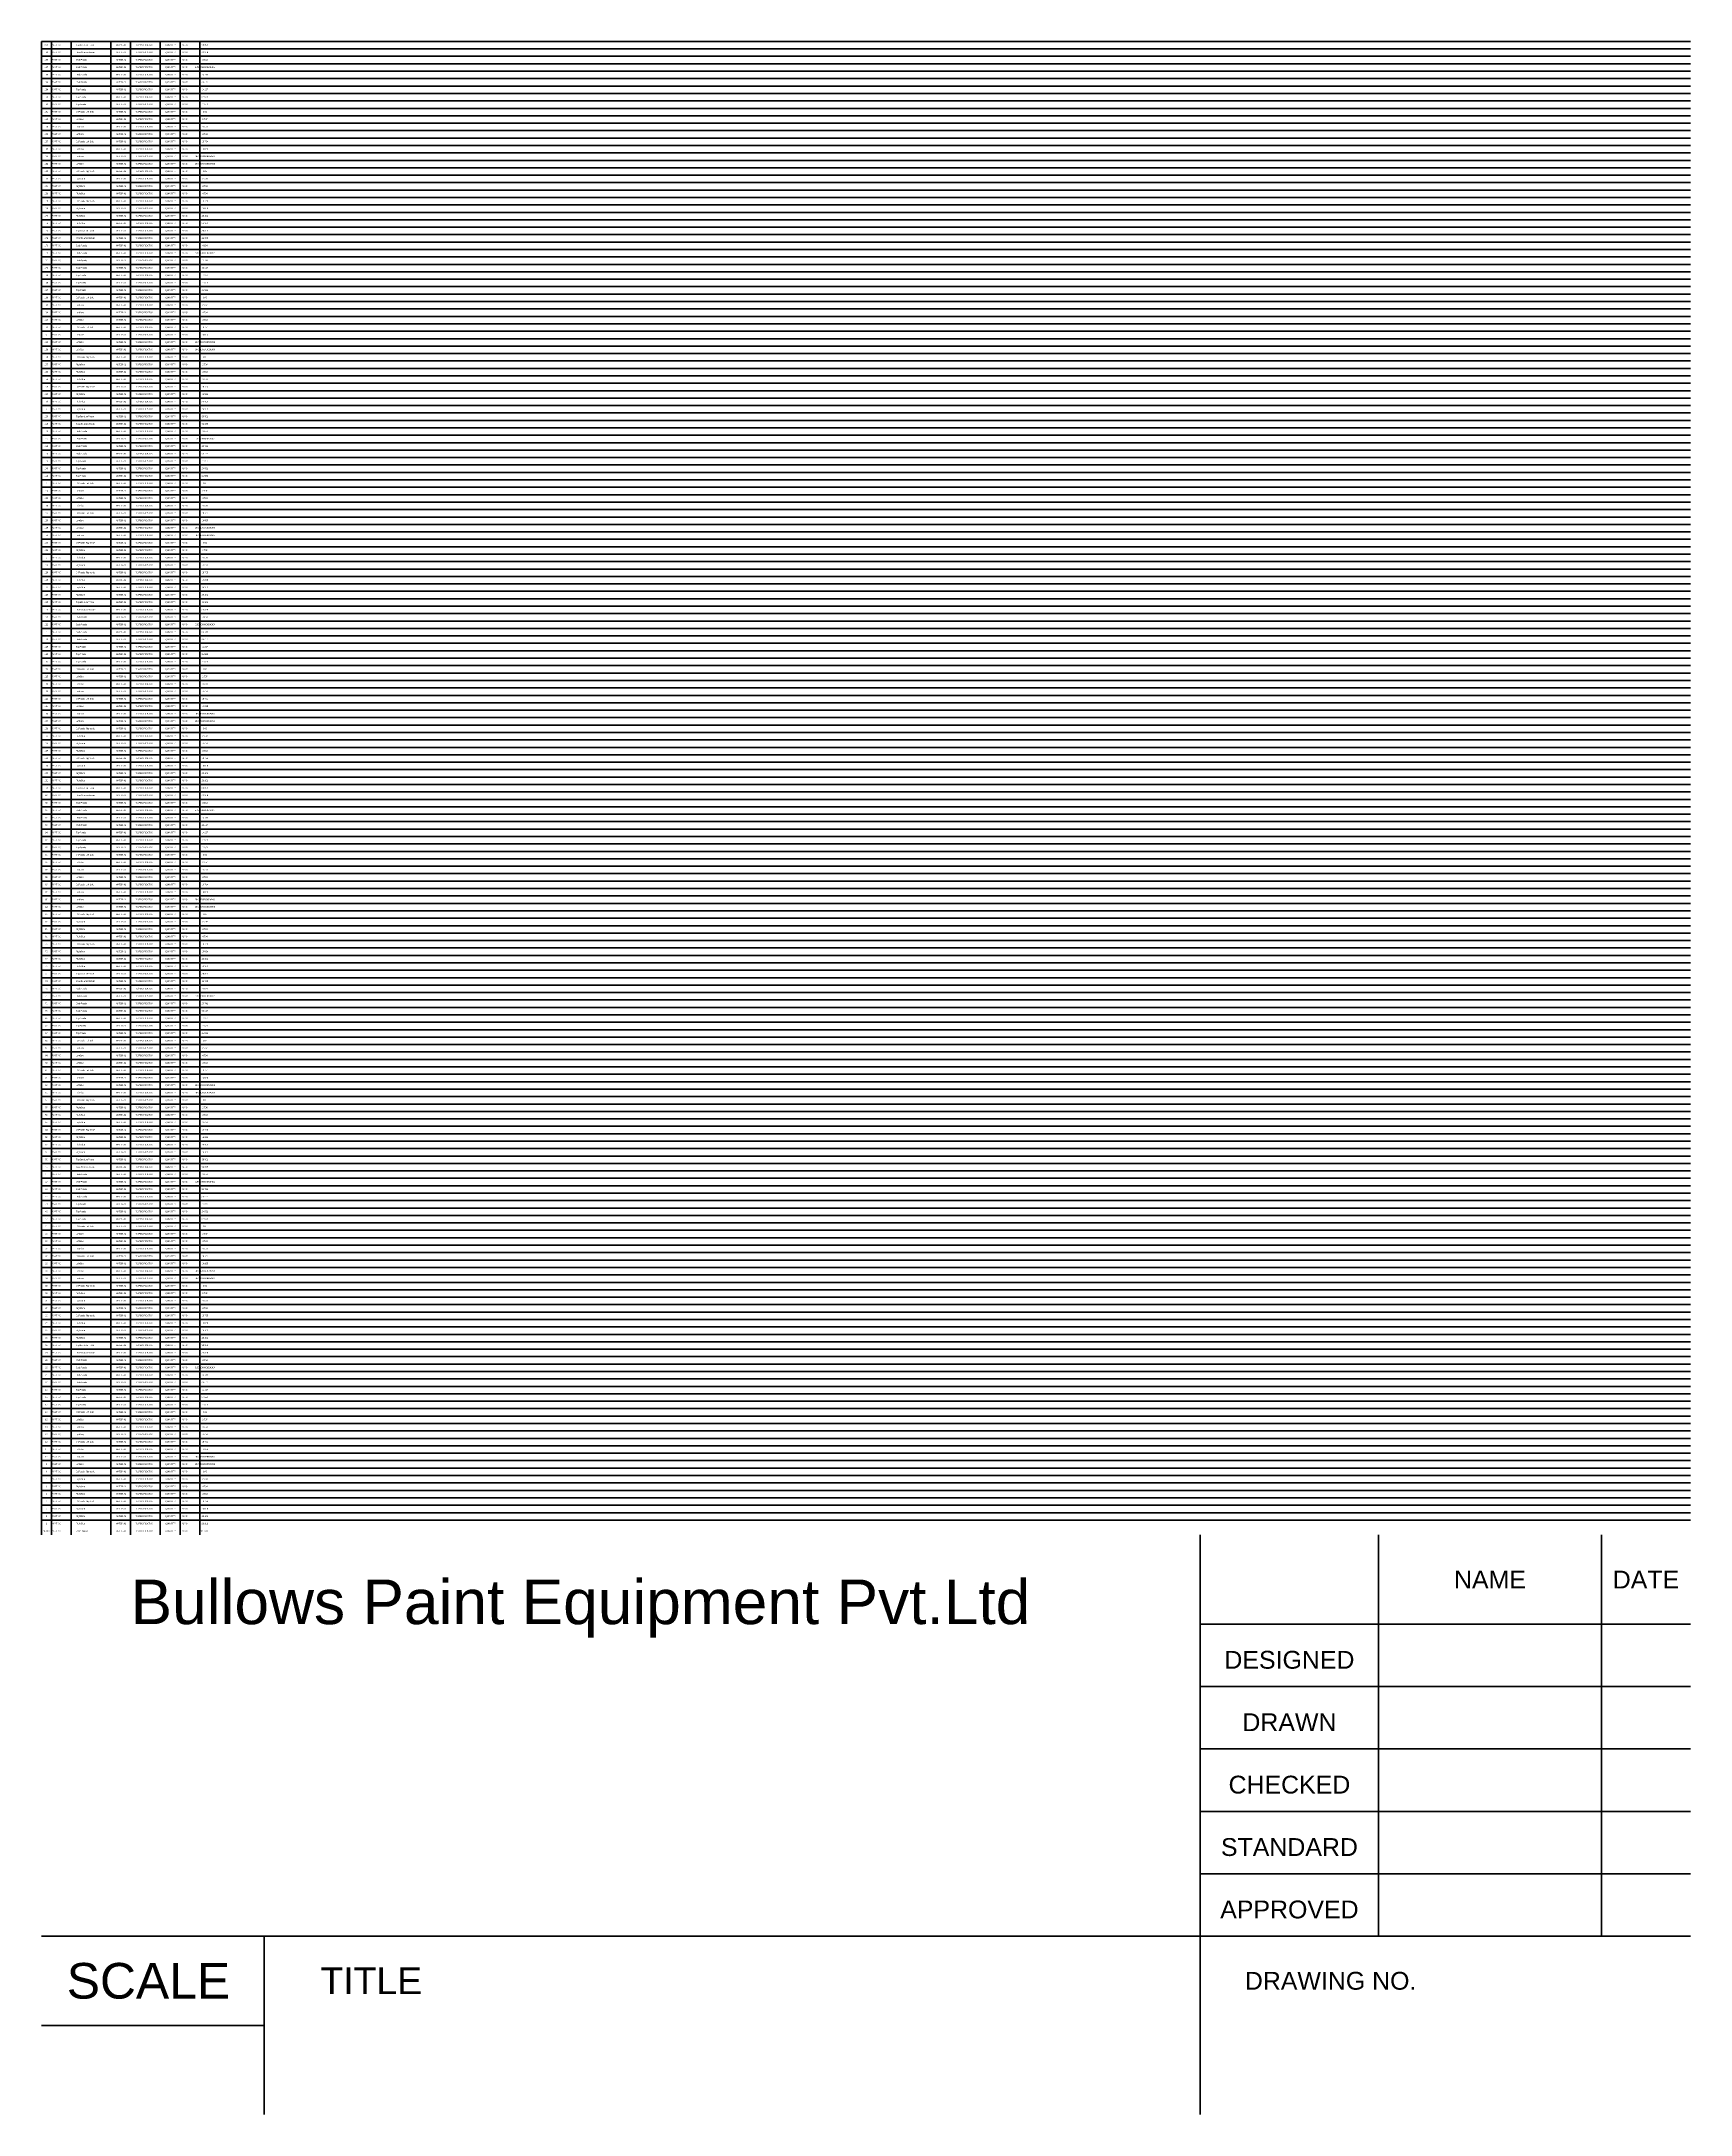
# Model space of a CAD drawing. Header units: millimetres. Extents: x 906 to 10971, y 270 to 8664.
# Drawn here: x 7641 to 10971, y 270 to 4455 of the extents above; entities that cross this region are included whole.
import ezdxf
from ezdxf.enums import TextEntityAlignment as Align

# ---------------------------------------------------------------- set-up
doc = ezdxf.new("R2010")
doc.units = ezdxf.units.MM
doc.layers.add('Default', color=7, linetype='Continuous', lineweight=50)
doc.styles.add('Default', font='arial.ttf')

msp = doc.modelspace()

# ---------------------------------------------------------------- linework, layer by layer
at = {"layer": 'Default'}
for p, q in [((7641, 4455), (10971, 4455)), ((7641, 1440), (7641, 4455)), ((7641, 4440), (10971, 4440)), ((7661, 4455), (7661, 1440)), ((7701, 4455), (7701, 1440)), ((7781, 4455), (7781, 1440)), ((7821, 4455), (7821, 1440)), ((7881, 4455), (7881, 1440)), ((7921, 4455), (7921, 1440)), ((7961, 4455), (7961, 1440)), ((7641, 4425), (10971, 4425)), ((7641, 4410), (10971, 4410)), ((7641, 4395), (10971, 4395)), ((7641, 4380), (10971, 4380)), ((7641, 4365), (10971, 4365)), ((7641, 4350), (10971, 4350)), ((7641, 4335), (10971, 4335)), ((7641, 4320), (10971, 4320)), ((7641, 4305), (10971, 4305)), ((7641, 4290), (10971, 4290)), ((7641, 4275), (10971, 4275)), ((7641, 4260), (10971, 4260)), ((7641, 4245), (10971, 4245)), ((7641, 4230), (10971, 4230)), ((7641, 4215), (10971, 4215)), ((7641, 4200), (10971, 4200)), ((7641, 4185), (10971, 4185)), ((7641, 4170), (10971, 4170)), ((7641, 4155), (10971, 4155)), ((7641, 4140), (10971, 4140)), ((7641, 4125), (10971, 4125)), ((7641, 4110), (10971, 4110)), ((7641, 4095), (10971, 4095)), ((7641, 4080), (10971, 4080)), ((7641, 4065), (10971, 4065)), ((7641, 4050), (10971, 4050)), ((7641, 4035), (10971, 4035)), ((7641, 4020), (10971, 4020)), ((7641, 4005), (10971, 4005)), ((7641, 3990), (10971, 3990)), ((7641, 3975), (10971, 3975)), ((7641, 3960), (10971, 3960)), ((7641, 3945), (10971, 3945)), ((7641, 3930), (10971, 3930)), ((7641, 3915), (10971, 3915)), ((7641, 3900), (10971, 3900)), ((7641, 3885), (10971, 3885)), ((7641, 3870), (10971, 3870)), ((7641, 3855), (10971, 3855)), ((7641, 3840), (10971, 3840)), ((7641, 3825), (10971, 3825)), ((7641, 3810), (10971, 3810)), ((7641, 3795), (10971, 3795)), ((7641, 3780), (10971, 3780)), ((7641, 3765), (10971, 3765)), ((7641, 3750), (10971, 3750)), ((7641, 3735), (10971, 3735)), ((7641, 3720), (10971, 3720)), ((7641, 3705), (10971, 3705)), ((7641, 3690), (10971, 3690)), ((7641, 3675), (10971, 3675)), ((7641, 3660), (10971, 3660)), ((7641, 3645), (10971, 3645)), ((7641, 3630), (10971, 3630)), ((7641, 3615), (10971, 3615)), ((7641, 3600), (10971, 3600)), ((7641, 3585), (10971, 3585)), ((7641, 3570), (10971, 3570)), ((7641, 3555), (10971, 3555)), ((7641, 3540), (10971, 3540)), ((7641, 3525), (10971, 3525)), ((7641, 3510), (10971, 3510)), ((7641, 3495), (10971, 3495)), ((7641, 3480), (10971, 3480)), ((7641, 3465), (10971, 3465)), ((7641, 3450), (10971, 3450)), ((7641, 3435), (10971, 3435)), ((7641, 3420), (10971, 3420)), ((7641, 3405), (10971, 3405)), ((7641, 3390), (10971, 3390)), ((7641, 3375), (10971, 3375)), ((7641, 3360), (10971, 3360)), ((7641, 3345), (10971, 3345)), ((7641, 3330), (10971, 3330)), ((7641, 3315), (10971, 3315)), ((7641, 3300), (10971, 3300)), ((7641, 3285), (10971, 3285)), ((7641, 3270), (10971, 3270)), ((7641, 3255), (10971, 3255)), ((7641, 3240), (10971, 3240)), ((7641, 3225), (10971, 3225)), ((7641, 3210), (10971, 3210)), ((7641, 3195), (10971, 3195)), ((7641, 3180), (10971, 3180)), ((7641, 3165), (10971, 3165)), ((7641, 3150), (10971, 3150)), ((7641, 3135), (10971, 3135)), ((7641, 3120), (10971, 3120)), ((7641, 3105), (10971, 3105)), ((7641, 3090), (10971, 3090)), ((7641, 3075), (10971, 3075)), ((7641, 3060), (10971, 3060)), ((7641, 3045), (10971, 3045)), ((7641, 3030), (10971, 3030)), ((7641, 3015), (10971, 3015)), ((7641, 3000), (10971, 3000)), ((7641, 2985), (10971, 2985)), ((7641, 2970), (10971, 2970)), ((7641, 2955), (10971, 2955)), ((7641, 2940), (10971, 2940)), ((7641, 2925), (10971, 2925)), ((7641, 2910), (10971, 2910)), ((7641, 2895), (10971, 2895)), ((7641, 2880), (10971, 2880)), ((7641, 2865), (10971, 2865)), ((7641, 2850), (10971, 2850)), ((7641, 2835), (10971, 2835)), ((7641, 2820), (10971, 2820)), ((7641, 2805), (10971, 2805)), ((7641, 2790), (10971, 2790)), ((7641, 2775), (10971, 2775)), ((7641, 2760), (10971, 2760)), ((7641, 2745), (10971, 2745)), ((7641, 2730), (10971, 2730)), ((7641, 2715), (10971, 2715)), ((7641, 2700), (10971, 2700)), ((7641, 2685), (10971, 2685)), ((7641, 2670), (10971, 2670)), ((7641, 2655), (10971, 2655)), ((7641, 2640), (10971, 2640)), ((7641, 2625), (10971, 2625)), ((7641, 2610), (10971, 2610)), ((7641, 2595), (10971, 2595)), ((7641, 2580), (10971, 2580)), ((7641, 2565), (10971, 2565)), ((7641, 2550), (10971, 2550)), ((7641, 2535), (10971, 2535)), ((7641, 2520), (10971, 2520)), ((7641, 2505), (10971, 2505)), ((7641, 2490), (10971, 2490)), ((7641, 2475), (10971, 2475)), ((7641, 2460), (10971, 2460)), ((7641, 2445), (10971, 2445)), ((7641, 2430), (10971, 2430)), ((7641, 2415), (10971, 2415)), ((7641, 2400), (10971, 2400)), ((7641, 2385), (10971, 2385)), ((7641, 2370), (10971, 2370)), ((7641, 2355), (10971, 2355)), ((7641, 2340), (10971, 2340)), ((7641, 2325), (10971, 2325)), ((7641, 2310), (10971, 2310)), ((7641, 2295), (10971, 2295)), ((7641, 2280), (10971, 2280)), ((7641, 2265), (10971, 2265)), ((7641, 2250), (10971, 2250)), ((7641, 2235), (10971, 2235)), ((7641, 2220), (10971, 2220)), ((7641, 2205), (10971, 2205)), ((7641, 2190), (10971, 2190)), ((7641, 2175), (10971, 2175)), ((7641, 2160), (10971, 2160)), ((7641, 2145), (10971, 2145)), ((7641, 2130), (10971, 2130)), ((7641, 2115), (10971, 2115)), ((7641, 2100), (10971, 2100)), ((7641, 2085), (10971, 2085)), ((7641, 2070), (10971, 2070)), ((7641, 2055), (10971, 2055)), ((7641, 2040), (10971, 2040)), ((7641, 2025), (10971, 2025)), ((7641, 2010), (10971, 2010)), ((7641, 1995), (10971, 1995)), ((7641, 1980), (10971, 1980)), ((7641, 1965), (10971, 1965)), ((7641, 1950), (10971, 1950)), ((7641, 1935), (10971, 1935)), ((7641, 1920), (10971, 1920)), ((7641, 1905), (10971, 1905)), ((7641, 1890), (10971, 1890)), ((7641, 1875), (10971, 1875)), ((7641, 1860), (10971, 1860)), ((7641, 1845), (10971, 1845)), ((7641, 1830), (10971, 1830)), ((7641, 1815), (10971, 1815)), ((7641, 1800), (10971, 1800)), ((7641, 1785), (10971, 1785)), ((7641, 1770), (10971, 1770)), ((7641, 1755), (10971, 1755)), ((7641, 1740), (10971, 1740)), ((7641, 1725), (10971, 1725)), ((7641, 1710), (10971, 1710)), ((7641, 1695), (10971, 1695)), ((7641, 1680), (10971, 1680)), ((7641, 1665), (10971, 1665)), ((7641, 1650), (10971, 1650)), ((7641, 1635), (10971, 1635)), ((7641, 1620), (10971, 1620)), ((7641, 1605), (10971, 1605)), ((7641, 1590), (10971, 1590)), ((7641, 1575), (10971, 1575)), ((7641, 1560), (10971, 1560)), ((7641, 1545), (10971, 1545)), ((7641, 1530), (10971, 1530)), ((7641, 1515), (10971, 1515)), ((7641, 1500), (10971, 1500)), ((7641, 1485), (10971, 1485)), ((7641, 1470), (10971, 1470)), ((9981, 1440), (9981, 270)), ((10341, 630), (10341, 1440)), ((10791, 630), (10791, 1440)), ((9981, 1260), (10971, 1260)), ((9981, 1134), (10971, 1134)), ((9981, 1008), (10971, 1008)), ((9981, 882), (10971, 882)), ((9981, 756), (10971, 756)), ((7641, 630), (10971, 630)), ((8091, 630), (8091, 270)), ((7641, 450), (8091, 450))]:
    msp.add_line(p, q, dxfattribs=at)

# ---------------------------------------------------------------- texts
at = {"layer": 'Default', "style": 'Default'}
for s, height, p in [('200', 3, (7651, 4448)), ('PART NO', 3, (7671, 4448)), ('UMO', 3, (7931, 4448)), ('38.301', 3, (7971, 4448)), ('199', 3, (7651, 4433)), ('198', 3, (7651, 4418)), ('197', 3, (7651, 4403)), ('PART NO', 3, (7671, 4433)), ('PART NO', 3, (7671, 4418)), ('PART NO', 3, (7671, 4403)), ('UMO', 3, (7931, 4433)), ('UMO', 3, (7931, 4418)), ('UMO', 3, (7931, 4403)), ('5.2540000000000004', 3, (7971, 4403)), ('31.359', 3, (7971, 4433)), ('4.054', 3, (7971, 4418)), ('196', 3, (7651, 4388)), ('195', 3, (7651, 4373)), ('194', 3, (7651, 4358)), ('PART NO', 3, (7671, 4388)), ('PART NO', 3, (7671, 4373)), ('PART NO', 3, (7671, 4358)), ('UMO', 3, (7931, 4388)), ('UMO', 3, (7931, 4373)), ('UMO', 3, (7931, 4358)), ('30.427', 3, (7971, 4373)), ('23.741', 3, (7971, 4388)), ('14.227', 3, (7971, 4358)), ('193', 3, (7651, 4343)), ('192', 3, (7651, 4328)), ('191', 3, (7651, 4313)), ('PART NO', 3, (7671, 4343)), ('PART NO', 3, (7671, 4328)), ('PART NO', 3, (7671, 4313)), ('UMO', 3, (7931, 4343)), ('UMO', 3, (7931, 4328)), ('UMO', 3, (7931, 4313)), ('24.531', 3, (7971, 4343)), ('24.531', 3, (7971, 4328)), ('3.02', 3, (7971, 4313)), ('190', 3, (7651, 4298)), ('189', 3, (7651, 4283)), ('188', 3, (7651, 4268)), ('PART NO', 3, (7671, 4298)), ('PART NO', 3, (7671, 4283)), ('PART NO', 3, (7671, 4268)), ('UMO', 3, (7931, 4298)), ('UMO', 3, (7931, 4283)), ('UMO', 3, (7931, 4268)), ('4.734', 3, (7971, 4283)), ('4.734', 3, (7971, 4268)), ('2.707', 3, (7971, 4298)), ('187', 3, (7651, 4253)), ('186', 3, (7651, 4238)), ('PART NO', 3, (7671, 4253)), ('PART NO', 3, (7671, 4238)), ('UMO', 3, (7931, 4253)), ('UMO', 3, (7931, 4238)), ('18.764', 3, (7971, 4253)), ('16.885', 3, (7971, 4238)), ('185', 3, (7651, 4223)), ('184', 3, (7651, 4208)), ('183', 3, (7651, 4193)), ('PART NO', 3, (7671, 4223)), ('PART NO', 3, (7671, 4208)), ('PART NO', 3, (7671, 4193)), ('UMO', 3, (7931, 4223)), ('UMO', 3, (7931, 4208)), ('UMO', 3, (7931, 4193)), ('29.099999999999998', 3, (7971, 4223)), ('29.099999999999998', 3, (7971, 4208)), ('3.02', 3, (7971, 4193)), ('182', 3, (7651, 4178)), ('181', 3, (7651, 4163)), ('180', 3, (7651, 4148)), ('PART NO', 3, (7671, 4178)), ('PART NO', 3, (7671, 4163)), ('PART NO', 3, (7671, 4148)), ('UMO', 3, (7931, 4178)), ('UMO', 3, (7931, 4163)), ('UMO', 3, (7931, 4148)), ('4.734', 3, (7971, 4163)), ('4.734', 3, (7971, 4148)), ('2.708', 3, (7971, 4178)), ('179', 3, (7651, 4133)), ('178', 3, (7651, 4118)), ('177', 3, (7651, 4103)), ('PART NO', 3, (7671, 4133)), ('PART NO', 3, (7671, 4118)), ('PART NO', 3, (7671, 4103)), ('UMO', 3, (7931, 4133)), ('UMO', 3, (7931, 4118)), ('UMO', 3, (7931, 4103)), ('29.101', 3, (7971, 4103)), ('18.765', 3, (7971, 4133)), ('16.886', 3, (7971, 4118)), ('176', 3, (7651, 4088)), ('175', 3, (7651, 4073)), ('174', 3, (7651, 4058)), ('PART NO', 3, (7671, 4088)), ('PART NO', 3, (7671, 4073)), ('PART NO', 3, (7671, 4058)), ('UMO', 3, (7931, 4088)), ('UMO', 3, (7931, 4073)), ('UMO', 3, (7931, 4058)), ('38.301', 3, (7971, 4073)), ('31.359', 3, (7971, 4058)), ('29.101', 3, (7971, 4088)), ('173', 3, (7651, 4043)), ('172', 3, (7651, 4028)), ('PART NO', 3, (7671, 4043)), ('PART NO', 3, (7671, 4028)), ('UMO', 3, (7931, 4043)), ('UMO', 3, (7931, 4028)), ('5.2540000000000004', 3, (7971, 4028)), ('4.054', 3, (7971, 4043)), ('171', 3, (7651, 4013)), ('170', 3, (7651, 3998)), ('169', 3, (7651, 3983)), ('PART NO', 3, (7671, 4013)), ('PART NO', 3, (7671, 3998)), ('PART NO', 3, (7671, 3983)), ('UMO', 3, (7931, 4013)), ('UMO', 3, (7931, 3998)), ('UMO', 3, (7931, 3983)), ('30.427', 3, (7971, 3998)), ('23.741', 3, (7971, 4013)), ('14.227', 3, (7971, 3983)), ('168', 3, (7651, 3968)), ('167', 3, (7651, 3953)), ('166', 3, (7651, 3938)), ('PART NO', 3, (7671, 3968)), ('PART NO', 3, (7671, 3953)), ('PART NO', 3, (7671, 3938)), ('UMO', 3, (7931, 3968)), ('UMO', 3, (7931, 3953)), ('UMO', 3, (7931, 3938)), ('24.531', 3, (7971, 3968)), ('24.531', 3, (7971, 3953)), ('3.02', 3, (7971, 3938)), ('165', 3, (7651, 3923)), ('164', 3, (7651, 3908)), ('163', 3, (7651, 3893)), ('PART NO', 3, (7671, 3923)), ('PART NO', 3, (7671, 3908)), ('PART NO', 3, (7671, 3893)), ('UMO', 3, (7931, 3923)), ('UMO', 3, (7931, 3908)), ('UMO', 3, (7931, 3893)), ('4.734', 3, (7971, 3908)), ('4.734', 3, (7971, 3893)), ('2.707', 3, (7971, 3923)), ('162', 3, (7651, 3878)), ('161', 3, (7651, 3863)), ('PART NO', 3, (7671, 3878)), ('PART NO', 3, (7671, 3863)), ('UMO', 3, (7931, 3878)), ('UMO', 3, (7931, 3863)), ('18.764', 3, (7971, 3878)), ('16.885', 3, (7971, 3863)), ('160', 3, (7651, 3848)), ('159', 3, (7651, 3833)), ('158', 3, (7651, 3818)), ('PART NO', 3, (7671, 3848)), ('PART NO', 3, (7671, 3833)), ('PART NO', 3, (7671, 3818)), ('UMO', 3, (7931, 3848)), ('UMO', 3, (7931, 3833)), ('UMO', 3, (7931, 3818)), ('29.099999999999998', 3, (7971, 3848)), ('29.099999999999998', 3, (7971, 3833)), ('3.02', 3, (7971, 3818)), ('157', 3, (7651, 3803)), ('156', 3, (7651, 3788)), ('155', 3, (7651, 3773)), ('PART NO', 3, (7671, 3803)), ('PART NO', 3, (7671, 3788)), ('PART NO', 3, (7671, 3773)), ('UMO', 3, (7931, 3803)), ('UMO', 3, (7931, 3788)), ('UMO', 3, (7931, 3773)), ('4.734', 3, (7971, 3788)), ('4.734', 3, (7971, 3773)), ('2.708', 3, (7971, 3803)), ('154', 3, (7651, 3758)), ('153', 3, (7651, 3743)), ('152', 3, (7651, 3728)), ('PART NO', 3, (7671, 3758)), ('PART NO', 3, (7671, 3743)), ('PART NO', 3, (7671, 3728)), ('UMO', 3, (7931, 3758)), ('UMO', 3, (7931, 3743)), ('UMO', 3, (7931, 3728)), ('29.101', 3, (7971, 3728)), ('18.765', 3, (7971, 3758)), ('16.886', 3, (7971, 3743)), ('151', 3, (7651, 3713)), ('150', 3, (7651, 3698)), ('149', 3, (7651, 3683)), ('PART NO', 3, (7671, 3713)), ('PART NO', 3, (7671, 3698)), ('PART NO', 3, (7671, 3683)), ('UMO', 3, (7931, 3713)), ('UMO', 3, (7931, 3698)), ('UMO', 3, (7931, 3683)), ('38.301', 3, (7971, 3698)), ('31.359', 3, (7971, 3683)), ('29.101', 3, (7971, 3713)), ('148', 3, (7651, 3668)), ('147', 3, (7651, 3653)), ('PART NO', 3, (7671, 3668)), ('PART NO', 3, (7671, 3653)), ('UMO', 3, (7931, 3668)), ('UMO', 3, (7931, 3653)), ('5.2540000000000004', 3, (7971, 3653)), ('4.054', 3, (7971, 3668)), ('146', 3, (7651, 3638)), ('145', 3, (7651, 3623)), ('144', 3, (7651, 3608)), ('PART NO', 3, (7671, 3638)), ('PART NO', 3, (7671, 3623)), ('PART NO', 3, (7671, 3608)), ('UMO', 3, (7931, 3638)), ('UMO', 3, (7931, 3623)), ('UMO', 3, (7931, 3608)), ('30.427', 3, (7971, 3623)), ('23.741', 3, (7971, 3638)), ('14.227', 3, (7971, 3608)), ('143', 3, (7651, 3593)), ('142', 3, (7651, 3578)), ('141', 3, (7651, 3563)), ('PART NO', 3, (7671, 3593)), ('PART NO', 3, (7671, 3578)), ('PART NO', 3, (7671, 3563)), ('UMO', 3, (7931, 3593)), ('UMO', 3, (7931, 3578)), ('UMO', 3, (7931, 3563)), ('24.531', 3, (7971, 3593)), ('24.531', 3, (7971, 3578)), ('3.02', 3, (7971, 3563)), ('140', 3, (7651, 3548)), ('139', 3, (7651, 3533)), ('138', 3, (7651, 3518)), ('PART NO', 3, (7671, 3548)), ('PART NO', 3, (7671, 3533)), ('PART NO', 3, (7671, 3518)), ('UMO', 3, (7931, 3548)), ('UMO', 3, (7931, 3533)), ('UMO', 3, (7931, 3518)), ('4.734', 3, (7971, 3533)), ('4.734', 3, (7971, 3518)), ('2.707', 3, (7971, 3548)), ('137', 3, (7651, 3503)), ('136', 3, (7651, 3488)), ('135', 3, (7651, 3473)), ('PART NO', 3, (7671, 3503)), ('PART NO', 3, (7671, 3488)), ('PART NO', 3, (7671, 3473)), ('UMO', 3, (7931, 3503)), ('UMO', 3, (7931, 3488)), ('UMO', 3, (7931, 3473)), ('29.099999999999998', 3, (7971, 3473)), ('18.764', 3, (7971, 3503)), ('16.885', 3, (7971, 3488)), ('134', 3, (7651, 3458)), ('133', 3, (7651, 3443)), ('PART NO', 3, (7671, 3458)), ('PART NO', 3, (7671, 3443)), ('UMO', 3, (7931, 3458)), ('UMO', 3, (7931, 3443)), ('29.099999999999998', 3, (7971, 3458)), ('3.02', 3, (7971, 3443)), ('132', 3, (7651, 3428)), ('131', 3, (7651, 3413)), ('130', 3, (7651, 3398)), ('PART NO', 3, (7671, 3428)), ('PART NO', 3, (7671, 3413)), ('PART NO', 3, (7671, 3398)), ('UMO', 3, (7931, 3428)), ('UMO', 3, (7931, 3413)), ('UMO', 3, (7931, 3398)), ('4.734', 3, (7971, 3413)), ('4.734', 3, (7971, 3398)), ('2.708', 3, (7971, 3428)), ('129', 3, (7651, 3383)), ('128', 3, (7651, 3368)), ('127', 3, (7651, 3353)), ('PART NO', 3, (7671, 3383)), ('PART NO', 3, (7671, 3368)), ('PART NO', 3, (7671, 3353)), ('UMO', 3, (7931, 3383)), ('UMO', 3, (7931, 3368)), ('UMO', 3, (7931, 3353)), ('29.101', 3, (7971, 3353)), ('18.765', 3, (7971, 3383)), ('16.886', 3, (7971, 3368)), ('126', 3, (7651, 3338)), ('125', 3, (7651, 3323)), ('124', 3, (7651, 3308)), ('PART NO', 3, (7671, 3338)), ('PART NO', 3, (7671, 3323)), ('PART NO', 3, (7671, 3308)), ('UMO', 3, (7931, 3338)), ('UMO', 3, (7931, 3323)), ('UMO', 3, (7931, 3308)), ('38.301', 3, (7971, 3323)), ('31.359', 3, (7971, 3308)), ('29.101', 3, (7971, 3338)), ('123', 3, (7651, 3293)), ('122', 3, (7651, 3278)), ('121', 3, (7651, 3263)), ('PART NO', 3, (7671, 3293)), ('PART NO', 3, (7671, 3278)), ('PART NO', 3, (7671, 3263)), ('UMO', 3, (7931, 3293)), ('UMO', 3, (7931, 3278)), ('UMO', 3, (7931, 3263)), ('5.2540000000000004', 3, (7971, 3278)), ('23.741', 3, (7971, 3263)), ('4.054', 3, (7971, 3293)), ('120', 3, (7651, 3248)), ('119', 3, (7651, 3233)), ('PART NO', 3, (7671, 3248)), ('PART NO', 3, (7671, 3233)), ('UMO', 3, (7931, 3248)), ('UMO', 3, (7931, 3233)), ('30.427', 3, (7971, 3248)), ('14.227', 3, (7971, 3233)), ('118', 3, (7651, 3218)), ('117', 3, (7651, 3203)), ('116', 3, (7651, 3188)), ('PART NO', 3, (7671, 3218)), ('PART NO', 3, (7671, 3203)), ('PART NO', 3, (7671, 3188)), ('UMO', 3, (7931, 3218)), ('UMO', 3, (7931, 3203)), ('UMO', 3, (7931, 3188)), ('24.531', 3, (7971, 3218)), ('24.531', 3, (7971, 3203)), ('3.02', 3, (7971, 3188)), ('115', 3, (7651, 3173)), ('114', 3, (7651, 3158)), ('113', 3, (7651, 3143)), ('PART NO', 3, (7671, 3173)), ('PART NO', 3, (7671, 3158)), ('PART NO', 3, (7671, 3143)), ('UMO', 3, (7931, 3173)), ('UMO', 3, (7931, 3158)), ('UMO', 3, (7931, 3143)), ('4.734', 3, (7971, 3158)), ('4.734', 3, (7971, 3143)), ('2.707', 3, (7971, 3173)), ('112', 3, (7651, 3128)), ('111', 3, (7651, 3113)), ('110', 3, (7651, 3098)), ('PART NO', 3, (7671, 3128)), ('PART NO', 3, (7671, 3113)), ('PART NO', 3, (7671, 3098)), ('UMO', 3, (7931, 3128)), ('UMO', 3, (7931, 3113)), ('UMO', 3, (7931, 3098)), ('29.099999999999998', 3, (7971, 3098)), ('18.764', 3, (7971, 3128)), ('16.885', 3, (7971, 3113)), ('109', 3, (7651, 3083)), ('108', 3, (7651, 3068)), ('PART NO', 3, (7671, 3083)), ('PART NO', 3, (7671, 3068)), ('UMO', 3, (7931, 3083)), ('UMO', 3, (7931, 3068)), ('29.099999999999998', 3, (7971, 3083)), ('3.02', 3, (7971, 3068)), ('107', 3, (7651, 3053)), ('106', 3, (7651, 3038)), ('105', 3, (7651, 3023)), ('PART NO', 3, (7671, 3053)), ('PART NO', 3, (7671, 3038)), ('PART NO', 3, (7671, 3023)), ('UMO', 3, (7931, 3053)), ('UMO', 3, (7931, 3038)), ('UMO', 3, (7931, 3023)), ('4.734', 3, (7971, 3038)), ('4.734', 3, (7971, 3023)), ('2.708', 3, (7971, 3053)), ('104', 3, (7651, 3008)), ('103', 3, (7651, 2993)), ('102', 3, (7651, 2978)), ('PART NO', 3, (7671, 3008)), ('PART NO', 3, (7671, 2993)), ('PART NO', 3, (7671, 2978)), ('UMO', 3, (7931, 3008)), ('UMO', 3, (7931, 2993)), ('UMO', 3, (7931, 2978)), ('29.101', 3, (7971, 2978)), ('18.765', 3, (7971, 3008)), ('16.886', 3, (7971, 2993)), ('101', 3, (7651, 2963)), ('100', 3, (7651, 2948)), ('99', 3, (7651, 2933)), ('PART NO', 3, (7671, 2963)), ('PART NO', 3, (7671, 2948)), ('PART NO', 3, (7671, 2933)), ('UMO', 3, (7931, 2963)), ('UMO', 3, (7931, 2948)), ('UMO', 3, (7931, 2933)), ('38.301', 3, (7971, 2948)), ('31.359', 3, (7971, 2933)), ('29.101', 3, (7971, 2963)), ('98', 3, (7651, 2918)), ('97', 3, (7651, 2903)), ('96', 3, (7651, 2888)), ('PART NO', 3, (7671, 2918)), ('PART NO', 3, (7671, 2903)), ('PART NO', 3, (7671, 2888)), ('UMO', 3, (7931, 2918)), ('UMO', 3, (7931, 2903)), ('UMO', 3, (7931, 2888)), ('5.2540000000000004', 3, (7971, 2903)), ('23.741', 3, (7971, 2888)), ('4.054', 3, (7971, 2918)), ('95', 3, (7651, 2873)), ('94', 3, (7651, 2858)), ('PART NO', 3, (7671, 2873)), ('PART NO', 3, (7671, 2858)), ('UMO', 3, (7931, 2873)), ('UMO', 3, (7931, 2858)), ('30.427', 3, (7971, 2873)), ('14.227', 3, (7971, 2858)), ('93', 3, (7651, 2843)), ('92', 3, (7651, 2828)), ('91', 3, (7651, 2813)), ('PART NO', 3, (7671, 2843)), ('PART NO', 3, (7671, 2828)), ('PART NO', 3, (7671, 2813)), ('UMO', 3, (7931, 2843)), ('UMO', 3, (7931, 2828)), ('UMO', 3, (7931, 2813)), ('24.531', 3, (7971, 2843)), ('24.531', 3, (7971, 2828)), ('3.02', 3, (7971, 2813)), ('89', 3, (7651, 2783)), ('88', 3, (7651, 2768)), ('90', 3, (7651, 2798)), ('PART NO', 3, (7671, 2798)), ('PART NO', 3, (7671, 2783)), ('PART NO', 3, (7671, 2768)), ('UMO', 3, (7931, 2798)), ('UMO', 3, (7931, 2783)), ('UMO', 3, (7931, 2768)), ('4.734', 3, (7971, 2783)), ('4.734', 3, (7971, 2768)), ('2.707', 3, (7971, 2798)), ('87', 3, (7651, 2753)), ('86', 3, (7651, 2738)), ('85', 3, (7651, 2723)), ('PART NO', 3, (7671, 2753)), ('PART NO', 3, (7671, 2738)), ('PART NO', 3, (7671, 2723)), ('UMO', 3, (7931, 2753)), ('UMO', 3, (7931, 2738)), ('UMO', 3, (7931, 2723)), ('29.099999999999998', 3, (7971, 2723)), ('18.764', 3, (7971, 2753)), ('16.885', 3, (7971, 2738)), ('84', 3, (7651, 2708)), ('83', 3, (7651, 2693)), ('82', 3, (7651, 2678)), ('PART NO', 3, (7671, 2708)), ('PART NO', 3, (7671, 2693)), ('PART NO', 3, (7671, 2678)), ('UMO', 3, (7931, 2708)), ('UMO', 3, (7931, 2693)), ('UMO', 3, (7931, 2678)), ('29.099999999999998', 3, (7971, 2708)), ('2.708', 3, (7971, 2678)), ('3.02', 3, (7971, 2693)), ('81', 3, (7651, 2663)), ('80', 3, (7651, 2648)), ('PART NO', 3, (7671, 2663)), ('PART NO', 3, (7671, 2648)), ('UMO', 3, (7931, 2663)), ('UMO', 3, (7931, 2648)), ('4.734', 3, (7971, 2663)), ('4.734', 3, (7971, 2648)), ('79', 3, (7651, 2633)), ('78', 3, (7651, 2618)), ('77', 3, (7651, 2603)), ('PART NO', 3, (7671, 2633)), ('PART NO', 3, (7671, 2618)), ('PART NO', 3, (7671, 2603)), ('UMO', 3, (7931, 2633)), ('UMO', 3, (7931, 2618)), ('UMO', 3, (7931, 2603)), ('29.101', 3, (7971, 2603)), ('18.765', 3, (7971, 2633)), ('16.886', 3, (7971, 2618)), ('76', 3, (7651, 2588)), ('75', 3, (7651, 2573)), ('74', 3, (7651, 2558)), ('PART NO', 3, (7671, 2588)), ('PART NO', 3, (7671, 2573)), ('PART NO', 3, (7671, 2558)), ('UMO', 3, (7931, 2588)), ('UMO', 3, (7931, 2573)), ('UMO', 3, (7931, 2558)), ('38.301', 3, (7971, 2573)), ('31.359', 3, (7971, 2558)), ('29.101', 3, (7971, 2588)), ('73', 3, (7651, 2543)), ('72', 3, (7651, 2528)), ('71', 3, (7651, 2513)), ('PART NO', 3, (7671, 2543)), ('PART NO', 3, (7671, 2528)), ('PART NO', 3, (7671, 2513)), ('UMO', 3, (7931, 2543)), ('UMO', 3, (7931, 2528)), ('UMO', 3, (7931, 2513)), ('5.2540000000000004', 3, (7971, 2528)), ('23.741', 3, (7971, 2513)), ('4.054', 3, (7971, 2543)), ('69', 3, (7651, 2483)), ('68', 3, (7651, 2468)), ('70', 3, (7651, 2498)), ('PART NO', 3, (7671, 2498)), ('PART NO', 3, (7671, 2483)), ('PART NO', 3, (7671, 2468)), ('UMO', 3, (7931, 2498)), ('UMO', 3, (7931, 2483)), ('UMO', 3, (7931, 2468)), ('30.427', 3, (7971, 2498)), ('24.531', 3, (7971, 2468)), ('14.227', 3, (7971, 2483)), ('67', 3, (7651, 2453)), ('66', 3, (7651, 2438)), ('PART NO', 3, (7671, 2453)), ('PART NO', 3, (7671, 2438)), ('UMO', 3, (7931, 2453)), ('UMO', 3, (7931, 2438)), ('24.531', 3, (7971, 2453)), ('3.02', 3, (7971, 2438)), ('65', 3, (7651, 2423)), ('64', 3, (7651, 2408)), ('63', 3, (7651, 2393)), ('PART NO', 3, (7671, 2423)), ('PART NO', 3, (7671, 2408)), ('PART NO', 3, (7671, 2393)), ('UMO', 3, (7931, 2423)), ('UMO', 3, (7931, 2408)), ('UMO', 3, (7931, 2393)), ('4.734', 3, (7971, 2408)), ('4.734', 3, (7971, 2393)), ('2.707', 3, (7971, 2423)), ('62', 3, (7651, 2378)), ('61', 3, (7651, 2363)), ('60', 3, (7651, 2348)), ('PART NO', 3, (7671, 2378)), ('PART NO', 3, (7671, 2363)), ('PART NO', 3, (7671, 2348)), ('UMO', 3, (7931, 2378)), ('UMO', 3, (7931, 2363)), ('UMO', 3, (7931, 2348)), ('29.099999999999998', 3, (7971, 2348)), ('18.764', 3, (7971, 2378)), ('16.885', 3, (7971, 2363)), ('59', 3, (7651, 2333)), ('58', 3, (7651, 2318)), ('57', 3, (7651, 2303)), ('PART NO', 3, (7671, 2333)), ('PART NO', 3, (7671, 2318)), ('PART NO', 3, (7671, 2303)), ('UMO', 3, (7931, 2333)), ('UMO', 3, (7931, 2318)), ('UMO', 3, (7931, 2303)), ('29.099999999999998', 3, (7971, 2333)), ('2.708', 3, (7971, 2303)), ('3.02', 3, (7971, 2318)), ('56', 3, (7651, 2288)), ('55', 3, (7651, 2273)), ('PART NO', 3, (7671, 2288)), ('PART NO', 3, (7671, 2273)), ('UMO', 3, (7931, 2288)), ('UMO', 3, (7931, 2273)), ('4.734', 3, (7971, 2288)), ('4.734', 3, (7971, 2273)), ('54', 3, (7651, 2258)), ('53', 3, (7651, 2243)), ('52', 3, (7651, 2228)), ('PART NO', 3, (7671, 2258)), ('PART NO', 3, (7671, 2243)), ('PART NO', 3, (7671, 2228)), ('UMO', 3, (7931, 2258)), ('UMO', 3, (7931, 2243)), ('UMO', 3, (7931, 2228)), ('29.101', 3, (7971, 2228)), ('18.765', 3, (7971, 2258)), ('16.886', 3, (7971, 2243)), ('49', 3, (7651, 2183)), ('51', 3, (7651, 2213)), ('50', 3, (7651, 2198)), ('PART NO', 3, (7671, 2213)), ('PART NO', 3, (7671, 2198)), ('PART NO', 3, (7671, 2183)), ('UMO', 3, (7931, 2213)), ('UMO', 3, (7931, 2198)), ('UMO', 3, (7931, 2183)), ('38.301', 3, (7971, 2198)), ('31.359', 3, (7971, 2183)), ('29.101', 3, (7971, 2213)), ('48', 3, (7651, 2168)), ('47', 3, (7651, 2153)), ('46', 3, (7651, 2138)), ('PART NO', 3, (7671, 2168)), ('PART NO', 3, (7671, 2153)), ('PART NO', 3, (7671, 2138)), ('UMO', 3, (7931, 2168)), ('UMO', 3, (7931, 2153)), ('UMO', 3, (7931, 2138)), ('5.2540000000000004', 3, (7971, 2153)), ('23.741', 3, (7971, 2138)), ('4.054', 3, (7971, 2168)), ('45', 3, (7651, 2123)), ('44', 3, (7651, 2108)), ('43', 3, (7651, 2093)), ('PART NO', 3, (7671, 2123)), ('PART NO', 3, (7671, 2108)), ('PART NO', 3, (7671, 2093)), ('UMO', 3, (7931, 2123)), ('UMO', 3, (7931, 2108)), ('UMO', 3, (7931, 2093)), ('30.427', 3, (7971, 2123)), ('24.531', 3, (7971, 2093)), ('14.227', 3, (7971, 2108)), ('42', 3, (7651, 2078)), ('41', 3, (7651, 2063)), ('PART NO', 3, (7671, 2078)), ('PART NO', 3, (7671, 2063)), ('UMO', 3, (7931, 2078)), ('UMO', 3, (7931, 2063)), ('24.531', 3, (7971, 2078)), ('3.02', 3, (7971, 2063)), ('40', 3, (7651, 2048)), ('39', 3, (7651, 2033)), ('38', 3, (7651, 2018)), ('PART NO', 3, (7671, 2048)), ('PART NO', 3, (7671, 2033)), ('PART NO', 3, (7671, 2018)), ('UMO', 3, (7931, 2048)), ('UMO', 3, (7931, 2033)), ('UMO', 3, (7931, 2018)), ('4.734', 3, (7971, 2033)), ('4.734', 3, (7971, 2018)), ('2.707', 3, (7971, 2048)), ('37', 3, (7651, 2003)), ('36', 3, (7651, 1988)), ('35', 3, (7651, 1973)), ('PART NO', 3, (7671, 2003)), ('PART NO', 3, (7671, 1988)), ('PART NO', 3, (7671, 1973)), ('UMO', 3, (7931, 2003)), ('UMO', 3, (7931, 1988)), ('UMO', 3, (7931, 1973)), ('29.099999999999998', 3, (7971, 1973)), ('18.764', 3, (7971, 2003)), ('16.885', 3, (7971, 1988)), ('34', 3, (7651, 1958)), ('33', 3, (7651, 1943)), ('32', 3, (7651, 1928)), ('PART NO', 3, (7671, 1958)), ('PART NO', 3, (7671, 1943)), ('PART NO', 3, (7671, 1928)), ('UMO', 3, (7931, 1958)), ('UMO', 3, (7931, 1943)), ('UMO', 3, (7931, 1928)), ('29.099999999999998', 3, (7971, 1958)), ('2.708', 3, (7971, 1928)), ('3.02', 3, (7971, 1943)), ('31', 3, (7651, 1913)), ('30', 3, (7651, 1898)), ('29', 3, (7651, 1883)), ('PART NO', 3, (7671, 1913)), ('PART NO', 3, (7671, 1898)), ('PART NO', 3, (7671, 1883)), ('UMO', 3, (7931, 1913)), ('UMO', 3, (7931, 1898)), ('UMO', 3, (7931, 1883)), ('18.765', 3, (7971, 1883)), ('4.734', 3, (7971, 1913)), ('4.734', 3, (7971, 1898)), ('28', 3, (7651, 1868)), ('27', 3, (7651, 1853)), ('PART NO', 3, (7671, 1868)), ('PART NO', 3, (7671, 1853)), ('UMO', 3, (7931, 1868)), ('UMO', 3, (7931, 1853)), ('29.101', 3, (7971, 1853)), ('16.886', 3, (7971, 1868)), ('26', 3, (7651, 1838)), ('25', 3, (7651, 1823)), ('24', 3, (7651, 1808)), ('PART NO', 3, (7671, 1838)), ('PART NO', 3, (7671, 1823)), ('PART NO', 3, (7671, 1808)), ('UMO', 3, (7931, 1838)), ('UMO', 3, (7931, 1823)), ('UMO', 3, (7931, 1808)), ('38.301', 3, (7971, 1823)), ('31.359', 3, (7971, 1808)), ('29.101', 3, (7971, 1838)), ('23', 3, (7651, 1793)), ('22', 3, (7651, 1778)), ('21', 3, (7651, 1763)), ('PART NO', 3, (7671, 1793)), ('PART NO', 3, (7671, 1778)), ('PART NO', 3, (7671, 1763)), ('UMO', 3, (7931, 1793)), ('UMO', 3, (7931, 1778)), ('UMO', 3, (7931, 1763)), ('5.2540000000000004', 3, (7971, 1778)), ('23.741', 3, (7971, 1763)), ('4.054', 3, (7971, 1793)), ('20', 3, (7651, 1748)), ('19', 3, (7651, 1733)), ('18', 3, (7651, 1718)), ('PART NO', 3, (7671, 1748)), ('PART NO', 3, (7671, 1733)), ('PART NO', 3, (7671, 1718)), ('UMO', 3, (7931, 1748)), ('UMO', 3, (7931, 1733)), ('UMO', 3, (7931, 1718)), ('30.427', 3, (7971, 1748)), ('24.531', 3, (7971, 1718)), ('14.227', 3, (7971, 1733)), ('17', 3, (7651, 1703)), ('16', 3, (7651, 1688)), ('15', 3, (7651, 1673)), ('PART NO', 3, (7671, 1703)), ('PART NO', 3, (7671, 1688)), ('PART NO', 3, (7671, 1673)), ('UMO', 3, (7931, 1703)), ('UMO', 3, (7931, 1688)), ('UMO', 3, (7931, 1673)), ('24.531', 3, (7971, 1703)), ('2.707', 3, (7971, 1673)), ('3.02', 3, (7971, 1688)), ('14', 3, (7651, 1658)), ('13', 3, (7651, 1643)), ('PART NO', 3, (7671, 1658)), ('PART NO', 3, (7671, 1643)), ('UMO', 3, (7931, 1658)), ('UMO', 3, (7931, 1643)), ('4.734', 3, (7971, 1658)), ('4.734', 3, (7971, 1643)), ('12', 3, (7651, 1628)), ('11', 3, (7651, 1613)), ('10', 3, (7651, 1598)), ('PART NO', 3, (7671, 1628)), ('PART NO', 3, (7671, 1613)), ('PART NO', 3, (7671, 1598)), ('UMO', 3, (7931, 1628)), ('UMO', 3, (7931, 1613)), ('UMO', 3, (7931, 1598)), ('29.099999999999998', 3, (7971, 1598)), ('18.764', 3, (7971, 1628)), ('16.885', 3, (7971, 1613)), ('8', 3, (7651, 1568)), ('9', 3, (7651, 1583)), ('7', 3, (7651, 1553)), ('PART NO', 3, (7671, 1583)), ('PART NO', 3, (7671, 1568)), ('PART NO', 3, (7671, 1553)), ('UMO', 3, (7931, 1583)), ('UMO', 3, (7931, 1568)), ('UMO', 3, (7931, 1553)), ('29.099999999999998', 3, (7971, 1583)), ('2.708', 3, (7971, 1553)), ('3.02', 3, (7971, 1568)), ('4', 3, (7651, 1508)), ('5', 3, (7651, 1523)), ('6', 3, (7651, 1538)), ('PART NO', 3, (7671, 1538)), ('PART NO', 3, (7671, 1523)), ('PART NO', 3, (7671, 1508)), ('UMO', 3, (7931, 1538)), ('UMO', 3, (7931, 1523)), ('UMO', 3, (7931, 1508)), ('18.765', 3, (7971, 1508)), ('4.734', 3, (7971, 1538)), ('4.734', 3, (7971, 1523)), ('3', 3, (7651, 1493)), ('2', 3, (7651, 1478)), ('PART NO', 3, (7671, 1493)), ('PART NO', 3, (7671, 1478)), ('UMO', 3, (7931, 1493)), ('UMO', 3, (7931, 1478)), ('29.101', 3, (7971, 1478)), ('16.886', 3, (7971, 1493)), ('SR.NO', 3, (7651, 1448)), ('1', 3, (7651, 1463)), ('PART NO', 3, (7671, 1463)), ('PART NO', 3, (7671, 1448)), ('UMO', 3, (7931, 1463)), ('UMO', 3, (7931, 1448)), ('WEIGHT', 3, (7971, 1448)), ('29.101', 3, (7971, 1463)), ('NAME', 36, (10566, 1350)), ('DATE', 36, (10881, 1350)), ('DESIGNED', 36, (10161, 1188)), ('DRAWN', 36, (10161, 1062)), ('CHECKED', 36, (10161, 936)), ('STANDARD', 36, (10161, 810)), ('APPROVED', 36, (10161, 684)), ('SCALE', 72, (7857, 540)), ('TITLE', 54, (8307, 540))]:
    msp.add_text(s, height=height, dxfattribs=at).set_placement(p, align=Align.MIDDLE_CENTER)
for s, height, p in [('TopStructureFrame', 3, (7711, 4448)), ('MATERIAL', 3, (7791, 4448)), ('T.SPECIFICATION', 3, (7831, 4448)), ('QUANTITY', 3, (7891, 4448)), ('BaseStructureFrame', 3, (7711, 4433)), ('BackPanels', 3, (7711, 4418)), ('BackPanels', 3, (7711, 4403)), ('MATERIAL', 3, (7791, 4433)), ('MATERIAL', 3, (7791, 4418)), ('MATERIAL', 3, (7791, 4403)), ('T.SPECIFICATION', 3, (7831, 4433)), ('T.SPECIFICATION', 3, (7831, 4418)), ('T.SPECIFICATION', 3, (7831, 4403)), ('QUANTITY', 3, (7891, 4433)), ('QUANTITY', 3, (7891, 4418)), ('QUANTITY', 3, (7891, 4403)), ('TopPanels', 3, (7711, 4358)), ('BackPanels', 3, (7711, 4388)), ('BackPanels', 3, (7711, 4373)), ('MATERIAL', 3, (7791, 4388)), ('MATERIAL', 3, (7791, 4373)), ('MATERIAL', 3, (7791, 4358)), ('T.SPECIFICATION', 3, (7831, 4388)), ('T.SPECIFICATION', 3, (7831, 4373)), ('T.SPECIFICATION', 3, (7831, 4358)), ('QUANTITY', 3, (7891, 4388)), ('QUANTITY', 3, (7891, 4373)), ('QUANTITY', 3, (7891, 4358)), ('TopPanels', 3, (7711, 4343)), ('TopPanels', 3, (7711, 4328)), ('D3Panels Left Side', 3, (7711, 4313)), ('MATERIAL', 3, (7791, 4343)), ('MATERIAL', 3, (7791, 4328)), ('MATERIAL', 3, (7791, 4313)), ('T.SPECIFICATION', 3, (7831, 4343)), ('T.SPECIFICATION', 3, (7831, 4328)), ('T.SPECIFICATION', 3, (7831, 4313)), ('QUANTITY', 3, (7891, 4343)), ('QUANTITY', 3, (7891, 4328)), ('QUANTITY', 3, (7891, 4313)), ('LeftSide', 3, (7711, 4298)), ('LeftSide', 3, (7711, 4283)), ('LeftSide', 3, (7711, 4268)), ('MATERIAL', 3, (7791, 4298)), ('MATERIAL', 3, (7791, 4283)), ('MATERIAL', 3, (7791, 4268)), ('T.SPECIFICATION', 3, (7831, 4298)), ('T.SPECIFICATION', 3, (7831, 4283)), ('T.SPECIFICATION', 3, (7831, 4268)), ('QUANTITY', 3, (7891, 4298)), ('QUANTITY', 3, (7891, 4283)), ('QUANTITY', 3, (7891, 4268)), ('D3Panels Left Side', 3, (7711, 4253)), ('LeftSide', 3, (7711, 4238)), ('MATERIAL', 3, (7791, 4253)), ('MATERIAL', 3, (7791, 4238)), ('T.SPECIFICATION', 3, (7831, 4253)), ('T.SPECIFICATION', 3, (7831, 4238)), ('QUANTITY', 3, (7891, 4253)), ('QUANTITY', 3, (7891, 4238)), ('LeftSide', 3, (7711, 4223)), ('LeftSide', 3, (7711, 4208)), ('D3Panels Right side', 3, (7711, 4193)), ('MATERIAL', 3, (7791, 4223)), ('MATERIAL', 3, (7791, 4208)), ('MATERIAL', 3, (7791, 4193)), ('T.SPECIFICATION', 3, (7831, 4223)), ('T.SPECIFICATION', 3, (7831, 4208)), ('T.SPECIFICATION', 3, (7831, 4193)), ('QUANTITY', 3, (7891, 4223)), ('QUANTITY', 3, (7891, 4208)), ('QUANTITY', 3, (7891, 4193)), ('RightSide', 3, (7711, 4178)), ('RightSide', 3, (7711, 4163)), ('RightSide', 3, (7711, 4148)), ('MATERIAL', 3, (7791, 4178)), ('MATERIAL', 3, (7791, 4163)), ('MATERIAL', 3, (7791, 4148)), ('T.SPECIFICATION', 3, (7831, 4178)), ('T.SPECIFICATION', 3, (7831, 4163)), ('T.SPECIFICATION', 3, (7831, 4148)), ('QUANTITY', 3, (7891, 4178)), ('QUANTITY', 3, (7891, 4163)), ('QUANTITY', 3, (7891, 4148)), ('D3Panels Right side', 3, (7711, 4133)), ('RightSide', 3, (7711, 4118)), ('RightSide', 3, (7711, 4103)), ('MATERIAL', 3, (7791, 4133)), ('MATERIAL', 3, (7791, 4118)), ('MATERIAL', 3, (7791, 4103)), ('T.SPECIFICATION', 3, (7831, 4133)), ('T.SPECIFICATION', 3, (7831, 4118)), ('T.SPECIFICATION', 3, (7831, 4103)), ('QUANTITY', 3, (7891, 4133)), ('QUANTITY', 3, (7891, 4118)), ('QUANTITY', 3, (7891, 4103)), ('TopStructureFrame', 3, (7711, 4073)), ('RightSide', 3, (7711, 4088)), ('BaseStructureFrame', 3, (7711, 4058)), ('MATERIAL', 3, (7791, 4088)), ('MATERIAL', 3, (7791, 4073)), ('MATERIAL', 3, (7791, 4058)), ('T.SPECIFICATION', 3, (7831, 4088)), ('T.SPECIFICATION', 3, (7831, 4073)), ('T.SPECIFICATION', 3, (7831, 4058)), ('QUANTITY', 3, (7891, 4088)), ('QUANTITY', 3, (7891, 4073)), ('QUANTITY', 3, (7891, 4058)), ('BackPanels', 3, (7711, 4043)), ('BackPanels', 3, (7711, 4028)), ('MATERIAL', 3, (7791, 4043)), ('MATERIAL', 3, (7791, 4028)), ('T.SPECIFICATION', 3, (7831, 4043)), ('T.SPECIFICATION', 3, (7831, 4028)), ('QUANTITY', 3, (7891, 4043)), ('QUANTITY', 3, (7891, 4028)), ('TopPanels', 3, (7711, 3983)), ('BackPanels', 3, (7711, 4013)), ('BackPanels', 3, (7711, 3998)), ('MATERIAL', 3, (7791, 4013)), ('MATERIAL', 3, (7791, 3998)), ('MATERIAL', 3, (7791, 3983)), ('T.SPECIFICATION', 3, (7831, 4013)), ('T.SPECIFICATION', 3, (7831, 3998)), ('T.SPECIFICATION', 3, (7831, 3983)), ('QUANTITY', 3, (7891, 4013)), ('QUANTITY', 3, (7891, 3998)), ('QUANTITY', 3, (7891, 3983)), ('TopPanels', 3, (7711, 3968)), ('TopPanels', 3, (7711, 3953)), ('D3Panels Left Side', 3, (7711, 3938)), ('MATERIAL', 3, (7791, 3968)), ('MATERIAL', 3, (7791, 3953)), ('MATERIAL', 3, (7791, 3938)), ('T.SPECIFICATION', 3, (7831, 3968)), ('T.SPECIFICATION', 3, (7831, 3953)), ('T.SPECIFICATION', 3, (7831, 3938)), ('QUANTITY', 3, (7891, 3968)), ('QUANTITY', 3, (7891, 3953)), ('QUANTITY', 3, (7891, 3938)), ('LeftSide', 3, (7711, 3923)), ('LeftSide', 3, (7711, 3908)), ('LeftSide', 3, (7711, 3893)), ('MATERIAL', 3, (7791, 3923)), ('MATERIAL', 3, (7791, 3908)), ('MATERIAL', 3, (7791, 3893)), ('T.SPECIFICATION', 3, (7831, 3923)), ('T.SPECIFICATION', 3, (7831, 3908)), ('T.SPECIFICATION', 3, (7831, 3893)), ('QUANTITY', 3, (7891, 3923)), ('QUANTITY', 3, (7891, 3908)), ('QUANTITY', 3, (7891, 3893)), ('D3Panels Left Side', 3, (7711, 3878)), ('LeftSide', 3, (7711, 3863)), ('MATERIAL', 3, (7791, 3878)), ('MATERIAL', 3, (7791, 3863)), ('T.SPECIFICATION', 3, (7831, 3878)), ('T.SPECIFICATION', 3, (7831, 3863)), ('QUANTITY', 3, (7891, 3878)), ('QUANTITY', 3, (7891, 3863)), ('LeftSide', 3, (7711, 3848)), ('LeftSide', 3, (7711, 3833)), ('D3Panels Right side', 3, (7711, 3818)), ('MATERIAL', 3, (7791, 3848)), ('MATERIAL', 3, (7791, 3833)), ('MATERIAL', 3, (7791, 3818)), ('T.SPECIFICATION', 3, (7831, 3848)), ('T.SPECIFICATION', 3, (7831, 3833)), ('T.SPECIFICATION', 3, (7831, 3818)), ('QUANTITY', 3, (7891, 3848)), ('QUANTITY', 3, (7891, 3833)), ('QUANTITY', 3, (7891, 3818)), ('RightSide', 3, (7711, 3803)), ('RightSide', 3, (7711, 3788)), ('RightSide', 3, (7711, 3773)), ('MATERIAL', 3, (7791, 3803)), ('MATERIAL', 3, (7791, 3788)), ('MATERIAL', 3, (7791, 3773)), ('T.SPECIFICATION', 3, (7831, 3803)), ('T.SPECIFICATION', 3, (7831, 3788)), ('T.SPECIFICATION', 3, (7831, 3773)), ('QUANTITY', 3, (7891, 3803)), ('QUANTITY', 3, (7891, 3788)), ('QUANTITY', 3, (7891, 3773)), ('D3Panels Right side', 3, (7711, 3758)), ('RightSide', 3, (7711, 3743)), ('RightSide', 3, (7711, 3728)), ('MATERIAL', 3, (7791, 3758)), ('MATERIAL', 3, (7791, 3743)), ('MATERIAL', 3, (7791, 3728)), ('T.SPECIFICATION', 3, (7831, 3758)), ('T.SPECIFICATION', 3, (7831, 3743)), ('T.SPECIFICATION', 3, (7831, 3728)), ('QUANTITY', 3, (7891, 3758)), ('QUANTITY', 3, (7891, 3743)), ('QUANTITY', 3, (7891, 3728)), ('TopStructureFrame', 3, (7711, 3698)), ('RightSide', 3, (7711, 3713)), ('BaseStructureFrame', 3, (7711, 3683)), ('MATERIAL', 3, (7791, 3713)), ('MATERIAL', 3, (7791, 3698)), ('MATERIAL', 3, (7791, 3683)), ('T.SPECIFICATION', 3, (7831, 3713)), ('T.SPECIFICATION', 3, (7831, 3698)), ('T.SPECIFICATION', 3, (7831, 3683)), ('QUANTITY', 3, (7891, 3713)), ('QUANTITY', 3, (7891, 3698)), ('QUANTITY', 3, (7891, 3683)), ('BackPanels', 3, (7711, 3668)), ('BackPanels', 3, (7711, 3653)), ('MATERIAL', 3, (7791, 3668)), ('MATERIAL', 3, (7791, 3653)), ('T.SPECIFICATION', 3, (7831, 3668)), ('T.SPECIFICATION', 3, (7831, 3653)), ('QUANTITY', 3, (7891, 3668)), ('QUANTITY', 3, (7891, 3653)), ('TopPanels', 3, (7711, 3608)), ('BackPanels', 3, (7711, 3638)), ('BackPanels', 3, (7711, 3623)), ('MATERIAL', 3, (7791, 3638)), ('MATERIAL', 3, (7791, 3623)), ('MATERIAL', 3, (7791, 3608)), ('T.SPECIFICATION', 3, (7831, 3638)), ('T.SPECIFICATION', 3, (7831, 3623)), ('T.SPECIFICATION', 3, (7831, 3608)), ('QUANTITY', 3, (7891, 3638)), ('QUANTITY', 3, (7891, 3623)), ('QUANTITY', 3, (7891, 3608)), ('TopPanels', 3, (7711, 3593)), ('TopPanels', 3, (7711, 3578)), ('D3Panels Left Side', 3, (7711, 3563)), ('MATERIAL', 3, (7791, 3593)), ('MATERIAL', 3, (7791, 3578)), ('MATERIAL', 3, (7791, 3563)), ('T.SPECIFICATION', 3, (7831, 3593)), ('T.SPECIFICATION', 3, (7831, 3578)), ('T.SPECIFICATION', 3, (7831, 3563)), ('QUANTITY', 3, (7891, 3593)), ('QUANTITY', 3, (7891, 3578)), ('QUANTITY', 3, (7891, 3563)), ('LeftSide', 3, (7711, 3548)), ('LeftSide', 3, (7711, 3533)), ('LeftSide', 3, (7711, 3518)), ('MATERIAL', 3, (7791, 3548)), ('MATERIAL', 3, (7791, 3533)), ('MATERIAL', 3, (7791, 3518)), ('T.SPECIFICATION', 3, (7831, 3548)), ('T.SPECIFICATION', 3, (7831, 3533)), ('T.SPECIFICATION', 3, (7831, 3518)), ('QUANTITY', 3, (7891, 3548)), ('QUANTITY', 3, (7891, 3533)), ('QUANTITY', 3, (7891, 3518)), ('D3Panels Left Side', 3, (7711, 3503)), ('LeftSide', 3, (7711, 3488)), ('LeftSide', 3, (7711, 3473)), ('MATERIAL', 3, (7791, 3503)), ('MATERIAL', 3, (7791, 3488)), ('MATERIAL', 3, (7791, 3473)), ('T.SPECIFICATION', 3, (7831, 3503)), ('T.SPECIFICATION', 3, (7831, 3488)), ('T.SPECIFICATION', 3, (7831, 3473)), ('QUANTITY', 3, (7891, 3503)), ('QUANTITY', 3, (7891, 3488)), ('QUANTITY', 3, (7891, 3473)), ('LeftSide', 3, (7711, 3458)), ('D3Panels Right side', 3, (7711, 3443)), ('MATERIAL', 3, (7791, 3458)), ('MATERIAL', 3, (7791, 3443)), ('T.SPECIFICATION', 3, (7831, 3458)), ('T.SPECIFICATION', 3, (7831, 3443)), ('QUANTITY', 3, (7891, 3458)), ('QUANTITY', 3, (7891, 3443)), ('RightSide', 3, (7711, 3428)), ('RightSide', 3, (7711, 3413)), ('RightSide', 3, (7711, 3398)), ('MATERIAL', 3, (7791, 3428)), ('MATERIAL', 3, (7791, 3413)), ('MATERIAL', 3, (7791, 3398)), ('T.SPECIFICATION', 3, (7831, 3428)), ('T.SPECIFICATION', 3, (7831, 3413)), ('T.SPECIFICATION', 3, (7831, 3398)), ('QUANTITY', 3, (7891, 3428)), ('QUANTITY', 3, (7891, 3413)), ('QUANTITY', 3, (7891, 3398)), ('D3Panels Right side', 3, (7711, 3383)), ('RightSide', 3, (7711, 3368)), ('RightSide', 3, (7711, 3353)), ('MATERIAL', 3, (7791, 3383)), ('MATERIAL', 3, (7791, 3368)), ('MATERIAL', 3, (7791, 3353)), ('T.SPECIFICATION', 3, (7831, 3383)), ('T.SPECIFICATION', 3, (7831, 3368)), ('T.SPECIFICATION', 3, (7831, 3353)), ('QUANTITY', 3, (7891, 3383)), ('QUANTITY', 3, (7891, 3368)), ('QUANTITY', 3, (7891, 3353)), ('TopStructureFrame', 3, (7711, 3323)), ('RightSide', 3, (7711, 3338)), ('BaseStructureFrame', 3, (7711, 3308)), ('MATERIAL', 3, (7791, 3338)), ('MATERIAL', 3, (7791, 3323)), ('MATERIAL', 3, (7791, 3308)), ('T.SPECIFICATION', 3, (7831, 3338)), ('T.SPECIFICATION', 3, (7831, 3323)), ('T.SPECIFICATION', 3, (7831, 3308)), ('QUANTITY', 3, (7891, 3338)), ('QUANTITY', 3, (7891, 3323)), ('QUANTITY', 3, (7891, 3308)), ('BackPanels', 3, (7711, 3293)), ('BackPanels', 3, (7711, 3278)), ('BackPanels', 3, (7711, 3263)), ('MATERIAL', 3, (7791, 3293)), ('MATERIAL', 3, (7791, 3278)), ('MATERIAL', 3, (7791, 3263)), ('T.SPECIFICATION', 3, (7831, 3293)), ('T.SPECIFICATION', 3, (7831, 3278)), ('T.SPECIFICATION', 3, (7831, 3263)), ('QUANTITY', 3, (7891, 3293)), ('QUANTITY', 3, (7891, 3278)), ('QUANTITY', 3, (7891, 3263)), ('TopPanels', 3, (7711, 3233)), ('BackPanels', 3, (7711, 3248)), ('MATERIAL', 3, (7791, 3248)), ('MATERIAL', 3, (7791, 3233)), ('T.SPECIFICATION', 3, (7831, 3248)), ('T.SPECIFICATION', 3, (7831, 3233)), ('QUANTITY', 3, (7891, 3248)), ('QUANTITY', 3, (7891, 3233)), ('TopPanels', 3, (7711, 3218)), ('TopPanels', 3, (7711, 3203)), ('D3Panels Left Side', 3, (7711, 3188)), ('MATERIAL', 3, (7791, 3218)), ('MATERIAL', 3, (7791, 3203)), ('MATERIAL', 3, (7791, 3188)), ('T.SPECIFICATION', 3, (7831, 3218)), ('T.SPECIFICATION', 3, (7831, 3203)), ('T.SPECIFICATION', 3, (7831, 3188)), ('QUANTITY', 3, (7891, 3218)), ('QUANTITY', 3, (7891, 3203)), ('QUANTITY', 3, (7891, 3188)), ('LeftSide', 3, (7711, 3173)), ('LeftSide', 3, (7711, 3158)), ('LeftSide', 3, (7711, 3143)), ('MATERIAL', 3, (7791, 3173)), ('MATERIAL', 3, (7791, 3158)), ('MATERIAL', 3, (7791, 3143)), ('T.SPECIFICATION', 3, (7831, 3173)), ('T.SPECIFICATION', 3, (7831, 3158)), ('T.SPECIFICATION', 3, (7831, 3143)), ('QUANTITY', 3, (7891, 3173)), ('QUANTITY', 3, (7891, 3158)), ('QUANTITY', 3, (7891, 3143)), ('D3Panels Left Side', 3, (7711, 3128)), ('LeftSide', 3, (7711, 3113)), ('LeftSide', 3, (7711, 3098)), ('MATERIAL', 3, (7791, 3128)), ('MATERIAL', 3, (7791, 3113)), ('MATERIAL', 3, (7791, 3098)), ('T.SPECIFICATION', 3, (7831, 3128)), ('T.SPECIFICATION', 3, (7831, 3113)), ('T.SPECIFICATION', 3, (7831, 3098)), ('QUANTITY', 3, (7891, 3128)), ('QUANTITY', 3, (7891, 3113)), ('QUANTITY', 3, (7891, 3098)), ('LeftSide', 3, (7711, 3083)), ('D3Panels Right side', 3, (7711, 3068)), ('MATERIAL', 3, (7791, 3083)), ('MATERIAL', 3, (7791, 3068)), ('T.SPECIFICATION', 3, (7831, 3083)), ('T.SPECIFICATION', 3, (7831, 3068)), ('QUANTITY', 3, (7891, 3083)), ('QUANTITY', 3, (7891, 3068)), ('RightSide', 3, (7711, 3053)), ('RightSide', 3, (7711, 3038)), ('RightSide', 3, (7711, 3023)), ('MATERIAL', 3, (7791, 3053)), ('MATERIAL', 3, (7791, 3038)), ('MATERIAL', 3, (7791, 3023)), ('T.SPECIFICATION', 3, (7831, 3053)), ('T.SPECIFICATION', 3, (7831, 3038)), ('T.SPECIFICATION', 3, (7831, 3023)), ('QUANTITY', 3, (7891, 3053)), ('QUANTITY', 3, (7891, 3038)), ('QUANTITY', 3, (7891, 3023)), ('D3Panels Right side', 3, (7711, 3008)), ('RightSide', 3, (7711, 2993)), ('RightSide', 3, (7711, 2978)), ('MATERIAL', 3, (7791, 3008)), ('MATERIAL', 3, (7791, 2993)), ('MATERIAL', 3, (7791, 2978)), ('T.SPECIFICATION', 3, (7831, 3008)), ('T.SPECIFICATION', 3, (7831, 2993)), ('T.SPECIFICATION', 3, (7831, 2978)), ('QUANTITY', 3, (7891, 3008)), ('QUANTITY', 3, (7891, 2993)), ('QUANTITY', 3, (7891, 2978)), ('TopStructureFrame', 3, (7711, 2948)), ('RightSide', 3, (7711, 2963)), ('BaseStructureFrame', 3, (7711, 2933)), ('MATERIAL', 3, (7791, 2963)), ('MATERIAL', 3, (7791, 2948)), ('MATERIAL', 3, (7791, 2933)), ('T.SPECIFICATION', 3, (7831, 2963)), ('T.SPECIFICATION', 3, (7831, 2948)), ('T.SPECIFICATION', 3, (7831, 2933)), ('QUANTITY', 3, (7891, 2963)), ('QUANTITY', 3, (7891, 2948)), ('QUANTITY', 3, (7891, 2933)), ('BackPanels', 3, (7711, 2918)), ('BackPanels', 3, (7711, 2903)), ('BackPanels', 3, (7711, 2888)), ('MATERIAL', 3, (7791, 2918)), ('MATERIAL', 3, (7791, 2903)), ('MATERIAL', 3, (7791, 2888)), ('T.SPECIFICATION', 3, (7831, 2918)), ('T.SPECIFICATION', 3, (7831, 2903)), ('T.SPECIFICATION', 3, (7831, 2888)), ('QUANTITY', 3, (7891, 2918)), ('QUANTITY', 3, (7891, 2903)), ('QUANTITY', 3, (7891, 2888)), ('TopPanels', 3, (7711, 2858)), ('BackPanels', 3, (7711, 2873)), ('MATERIAL', 3, (7791, 2873)), ('MATERIAL', 3, (7791, 2858)), ('T.SPECIFICATION', 3, (7831, 2873)), ('T.SPECIFICATION', 3, (7831, 2858)), ('QUANTITY', 3, (7891, 2873)), ('QUANTITY', 3, (7891, 2858)), ('TopPanels', 3, (7711, 2843)), ('TopPanels', 3, (7711, 2828)), ('D3Panels Left Side', 3, (7711, 2813)), ('MATERIAL', 3, (7791, 2843)), ('MATERIAL', 3, (7791, 2828)), ('MATERIAL', 3, (7791, 2813)), ('T.SPECIFICATION', 3, (7831, 2843)), ('T.SPECIFICATION', 3, (7831, 2828)), ('T.SPECIFICATION', 3, (7831, 2813)), ('QUANTITY', 3, (7891, 2843)), ('QUANTITY', 3, (7891, 2828)), ('QUANTITY', 3, (7891, 2813)), ('LeftSide', 3, (7711, 2798)), ('LeftSide', 3, (7711, 2783)), ('LeftSide', 3, (7711, 2768)), ('MATERIAL', 3, (7791, 2798)), ('MATERIAL', 3, (7791, 2783)), ('MATERIAL', 3, (7791, 2768)), ('T.SPECIFICATION', 3, (7831, 2798)), ('T.SPECIFICATION', 3, (7831, 2783)), ('T.SPECIFICATION', 3, (7831, 2768)), ('QUANTITY', 3, (7891, 2798)), ('QUANTITY', 3, (7891, 2783)), ('QUANTITY', 3, (7891, 2768)), ('D3Panels Left Side', 3, (7711, 2753)), ('LeftSide', 3, (7711, 2738)), ('LeftSide', 3, (7711, 2723)), ('MATERIAL', 3, (7791, 2753)), ('MATERIAL', 3, (7791, 2738)), ('MATERIAL', 3, (7791, 2723)), ('T.SPECIFICATION', 3, (7831, 2753)), ('T.SPECIFICATION', 3, (7831, 2738)), ('T.SPECIFICATION', 3, (7831, 2723)), ('QUANTITY', 3, (7891, 2753)), ('QUANTITY', 3, (7891, 2738)), ('QUANTITY', 3, (7891, 2723)), ('LeftSide', 3, (7711, 2708)), ('D3Panels Right side', 3, (7711, 2693)), ('RightSide', 3, (7711, 2678)), ('MATERIAL', 3, (7791, 2708)), ('MATERIAL', 3, (7791, 2693)), ('MATERIAL', 3, (7791, 2678)), ('T.SPECIFICATION', 3, (7831, 2708)), ('T.SPECIFICATION', 3, (7831, 2693)), ('T.SPECIFICATION', 3, (7831, 2678)), ('QUANTITY', 3, (7891, 2708)), ('QUANTITY', 3, (7891, 2693)), ('QUANTITY', 3, (7891, 2678)), ('RightSide', 3, (7711, 2663)), ('RightSide', 3, (7711, 2648)), ('MATERIAL', 3, (7791, 2663)), ('MATERIAL', 3, (7791, 2648)), ('T.SPECIFICATION', 3, (7831, 2663)), ('T.SPECIFICATION', 3, (7831, 2648)), ('QUANTITY', 3, (7891, 2663)), ('QUANTITY', 3, (7891, 2648)), ('D3Panels Right side', 3, (7711, 2633)), ('RightSide', 3, (7711, 2618)), ('RightSide', 3, (7711, 2603)), ('MATERIAL', 3, (7791, 2633)), ('MATERIAL', 3, (7791, 2618)), ('MATERIAL', 3, (7791, 2603)), ('T.SPECIFICATION', 3, (7831, 2633)), ('T.SPECIFICATION', 3, (7831, 2618)), ('T.SPECIFICATION', 3, (7831, 2603)), ('QUANTITY', 3, (7891, 2633)), ('QUANTITY', 3, (7891, 2618)), ('QUANTITY', 3, (7891, 2603)), ('TopStructureFrame', 3, (7711, 2573)), ('RightSide', 3, (7711, 2588)), ('BaseStructureFrame', 3, (7711, 2558)), ('MATERIAL', 3, (7791, 2588)), ('MATERIAL', 3, (7791, 2573)), ('MATERIAL', 3, (7791, 2558)), ('T.SPECIFICATION', 3, (7831, 2588)), ('T.SPECIFICATION', 3, (7831, 2573)), ('T.SPECIFICATION', 3, (7831, 2558)), ('QUANTITY', 3, (7891, 2588)), ('QUANTITY', 3, (7891, 2573)), ('QUANTITY', 3, (7891, 2558)), ('BackPanels', 3, (7711, 2543)), ('BackPanels', 3, (7711, 2528)), ('BackPanels', 3, (7711, 2513)), ('MATERIAL', 3, (7791, 2543)), ('MATERIAL', 3, (7791, 2528)), ('MATERIAL', 3, (7791, 2513)), ('T.SPECIFICATION', 3, (7831, 2543)), ('T.SPECIFICATION', 3, (7831, 2528)), ('T.SPECIFICATION', 3, (7831, 2513)), ('QUANTITY', 3, (7891, 2543)), ('QUANTITY', 3, (7891, 2528)), ('QUANTITY', 3, (7891, 2513)), ('TopPanels', 3, (7711, 2483)), ('TopPanels', 3, (7711, 2468)), ('BackPanels', 3, (7711, 2498)), ('MATERIAL', 3, (7791, 2498)), ('MATERIAL', 3, (7791, 2483)), ('MATERIAL', 3, (7791, 2468)), ('T.SPECIFICATION', 3, (7831, 2498)), ('T.SPECIFICATION', 3, (7831, 2483)), ('T.SPECIFICATION', 3, (7831, 2468)), ('QUANTITY', 3, (7891, 2498)), ('QUANTITY', 3, (7891, 2483)), ('QUANTITY', 3, (7891, 2468)), ('TopPanels', 3, (7711, 2453)), ('D3Panels Left Side', 3, (7711, 2438)), ('MATERIAL', 3, (7791, 2453)), ('MATERIAL', 3, (7791, 2438)), ('T.SPECIFICATION', 3, (7831, 2453)), ('T.SPECIFICATION', 3, (7831, 2438)), ('QUANTITY', 3, (7891, 2453)), ('QUANTITY', 3, (7891, 2438)), ('LeftSide', 3, (7711, 2423)), ('LeftSide', 3, (7711, 2408)), ('LeftSide', 3, (7711, 2393)), ('MATERIAL', 3, (7791, 2423)), ('MATERIAL', 3, (7791, 2408)), ('MATERIAL', 3, (7791, 2393)), ('T.SPECIFICATION', 3, (7831, 2423)), ('T.SPECIFICATION', 3, (7831, 2408)), ('T.SPECIFICATION', 3, (7831, 2393)), ('QUANTITY', 3, (7891, 2423)), ('QUANTITY', 3, (7891, 2408)), ('QUANTITY', 3, (7891, 2393)), ('D3Panels Left Side', 3, (7711, 2378)), ('LeftSide', 3, (7711, 2363)), ('LeftSide', 3, (7711, 2348)), ('MATERIAL', 3, (7791, 2378)), ('MATERIAL', 3, (7791, 2363)), ('MATERIAL', 3, (7791, 2348)), ('T.SPECIFICATION', 3, (7831, 2378)), ('T.SPECIFICATION', 3, (7831, 2363)), ('T.SPECIFICATION', 3, (7831, 2348)), ('QUANTITY', 3, (7891, 2378)), ('QUANTITY', 3, (7891, 2363)), ('QUANTITY', 3, (7891, 2348)), ('LeftSide', 3, (7711, 2333)), ('D3Panels Right side', 3, (7711, 2318)), ('RightSide', 3, (7711, 2303)), ('MATERIAL', 3, (7791, 2333)), ('MATERIAL', 3, (7791, 2318)), ('MATERIAL', 3, (7791, 2303)), ('T.SPECIFICATION', 3, (7831, 2333)), ('T.SPECIFICATION', 3, (7831, 2318)), ('T.SPECIFICATION', 3, (7831, 2303)), ('QUANTITY', 3, (7891, 2333)), ('QUANTITY', 3, (7891, 2318)), ('QUANTITY', 3, (7891, 2303)), ('RightSide', 3, (7711, 2288)), ('RightSide', 3, (7711, 2273)), ('MATERIAL', 3, (7791, 2288)), ('MATERIAL', 3, (7791, 2273)), ('T.SPECIFICATION', 3, (7831, 2288)), ('T.SPECIFICATION', 3, (7831, 2273)), ('QUANTITY', 3, (7891, 2288)), ('QUANTITY', 3, (7891, 2273)), ('D3Panels Right side', 3, (7711, 2258)), ('RightSide', 3, (7711, 2243)), ('RightSide', 3, (7711, 2228)), ('MATERIAL', 3, (7791, 2258)), ('MATERIAL', 3, (7791, 2243)), ('MATERIAL', 3, (7791, 2228)), ('T.SPECIFICATION', 3, (7831, 2258)), ('T.SPECIFICATION', 3, (7831, 2243)), ('T.SPECIFICATION', 3, (7831, 2228)), ('QUANTITY', 3, (7891, 2258)), ('QUANTITY', 3, (7891, 2243)), ('QUANTITY', 3, (7891, 2228)), ('TopStructureFrame', 3, (7711, 2198)), ('RightSide', 3, (7711, 2213)), ('BaseStructureFrame', 3, (7711, 2183)), ('MATERIAL', 3, (7791, 2213)), ('MATERIAL', 3, (7791, 2198)), ('MATERIAL', 3, (7791, 2183)), ('T.SPECIFICATION', 3, (7831, 2213)), ('T.SPECIFICATION', 3, (7831, 2198)), ('T.SPECIFICATION', 3, (7831, 2183)), ('QUANTITY', 3, (7891, 2213)), ('QUANTITY', 3, (7891, 2198)), ('QUANTITY', 3, (7891, 2183)), ('BackPanels', 3, (7711, 2168)), ('BackPanels', 3, (7711, 2153)), ('BackPanels', 3, (7711, 2138)), ('MATERIAL', 3, (7791, 2168)), ('MATERIAL', 3, (7791, 2153)), ('MATERIAL', 3, (7791, 2138)), ('T.SPECIFICATION', 3, (7831, 2168)), ('T.SPECIFICATION', 3, (7831, 2153)), ('T.SPECIFICATION', 3, (7831, 2138)), ('QUANTITY', 3, (7891, 2168)), ('QUANTITY', 3, (7891, 2153)), ('QUANTITY', 3, (7891, 2138)), ('TopPanels', 3, (7711, 2108)), ('TopPanels', 3, (7711, 2093)), ('BackPanels', 3, (7711, 2123)), ('MATERIAL', 3, (7791, 2123)), ('MATERIAL', 3, (7791, 2108)), ('MATERIAL', 3, (7791, 2093)), ('T.SPECIFICATION', 3, (7831, 2123)), ('T.SPECIFICATION', 3, (7831, 2108)), ('T.SPECIFICATION', 3, (7831, 2093)), ('QUANTITY', 3, (7891, 2123)), ('QUANTITY', 3, (7891, 2108)), ('QUANTITY', 3, (7891, 2093)), ('TopPanels', 3, (7711, 2078)), ('D3Panels Left Side', 3, (7711, 2063)), ('MATERIAL', 3, (7791, 2078)), ('MATERIAL', 3, (7791, 2063)), ('T.SPECIFICATION', 3, (7831, 2078)), ('T.SPECIFICATION', 3, (7831, 2063)), ('QUANTITY', 3, (7891, 2078)), ('QUANTITY', 3, (7891, 2063)), ('LeftSide', 3, (7711, 2048)), ('LeftSide', 3, (7711, 2033)), ('LeftSide', 3, (7711, 2018)), ('MATERIAL', 3, (7791, 2048)), ('MATERIAL', 3, (7791, 2033)), ('MATERIAL', 3, (7791, 2018)), ('T.SPECIFICATION', 3, (7831, 2048)), ('T.SPECIFICATION', 3, (7831, 2033)), ('T.SPECIFICATION', 3, (7831, 2018)), ('QUANTITY', 3, (7891, 2048)), ('QUANTITY', 3, (7891, 2033)), ('QUANTITY', 3, (7891, 2018)), ('D3Panels Left Side', 3, (7711, 2003)), ('LeftSide', 3, (7711, 1988)), ('LeftSide', 3, (7711, 1973)), ('MATERIAL', 3, (7791, 2003)), ('MATERIAL', 3, (7791, 1988)), ('MATERIAL', 3, (7791, 1973)), ('T.SPECIFICATION', 3, (7831, 2003)), ('T.SPECIFICATION', 3, (7831, 1988)), ('T.SPECIFICATION', 3, (7831, 1973)), ('QUANTITY', 3, (7891, 2003)), ('QUANTITY', 3, (7891, 1988)), ('QUANTITY', 3, (7891, 1973)), ('LeftSide', 3, (7711, 1958)), ('D3Panels Right side', 3, (7711, 1943)), ('RightSide', 3, (7711, 1928)), ('MATERIAL', 3, (7791, 1958)), ('MATERIAL', 3, (7791, 1943)), ('MATERIAL', 3, (7791, 1928)), ('T.SPECIFICATION', 3, (7831, 1958)), ('T.SPECIFICATION', 3, (7831, 1943)), ('T.SPECIFICATION', 3, (7831, 1928)), ('QUANTITY', 3, (7891, 1958)), ('QUANTITY', 3, (7891, 1943)), ('QUANTITY', 3, (7891, 1928)), ('RightSide', 3, (7711, 1913)), ('RightSide', 3, (7711, 1898)), ('D3Panels Right side', 3, (7711, 1883)), ('MATERIAL', 3, (7791, 1913)), ('MATERIAL', 3, (7791, 1898)), ('MATERIAL', 3, (7791, 1883)), ('T.SPECIFICATION', 3, (7831, 1913)), ('T.SPECIFICATION', 3, (7831, 1898)), ('T.SPECIFICATION', 3, (7831, 1883)), ('QUANTITY', 3, (7891, 1913)), ('QUANTITY', 3, (7891, 1898)), ('QUANTITY', 3, (7891, 1883)), ('RightSide', 3, (7711, 1868)), ('RightSide', 3, (7711, 1853)), ('MATERIAL', 3, (7791, 1868)), ('MATERIAL', 3, (7791, 1853)), ('T.SPECIFICATION', 3, (7831, 1868)), ('T.SPECIFICATION', 3, (7831, 1853)), ('QUANTITY', 3, (7891, 1868)), ('QUANTITY', 3, (7891, 1853)), ('TopStructureFrame', 3, (7711, 1823)), ('RightSide', 3, (7711, 1838)), ('BaseStructureFrame', 3, (7711, 1808)), ('MATERIAL', 3, (7791, 1838)), ('MATERIAL', 3, (7791, 1823)), ('MATERIAL', 3, (7791, 1808)), ('T.SPECIFICATION', 3, (7831, 1838)), ('T.SPECIFICATION', 3, (7831, 1823)), ('T.SPECIFICATION', 3, (7831, 1808)), ('QUANTITY', 3, (7891, 1838)), ('QUANTITY', 3, (7891, 1823)), ('QUANTITY', 3, (7891, 1808)), ('BackPanels', 3, (7711, 1793)), ('BackPanels', 3, (7711, 1778)), ('BackPanels', 3, (7711, 1763)), ('MATERIAL', 3, (7791, 1793)), ('MATERIAL', 3, (7791, 1778)), ('MATERIAL', 3, (7791, 1763)), ('T.SPECIFICATION', 3, (7831, 1793)), ('T.SPECIFICATION', 3, (7831, 1778)), ('T.SPECIFICATION', 3, (7831, 1763)), ('QUANTITY', 3, (7891, 1793)), ('QUANTITY', 3, (7891, 1778)), ('QUANTITY', 3, (7891, 1763)), ('TopPanels', 3, (7711, 1733)), ('TopPanels', 3, (7711, 1718)), ('BackPanels', 3, (7711, 1748)), ('MATERIAL', 3, (7791, 1748)), ('MATERIAL', 3, (7791, 1733)), ('MATERIAL', 3, (7791, 1718)), ('T.SPECIFICATION', 3, (7831, 1748)), ('T.SPECIFICATION', 3, (7831, 1733)), ('T.SPECIFICATION', 3, (7831, 1718)), ('QUANTITY', 3, (7891, 1748)), ('QUANTITY', 3, (7891, 1733)), ('QUANTITY', 3, (7891, 1718)), ('TopPanels', 3, (7711, 1703)), ('D3Panels Left Side', 3, (7711, 1688)), ('LeftSide', 3, (7711, 1673)), ('MATERIAL', 3, (7791, 1703)), ('MATERIAL', 3, (7791, 1688)), ('MATERIAL', 3, (7791, 1673)), ('T.SPECIFICATION', 3, (7831, 1703)), ('T.SPECIFICATION', 3, (7831, 1688)), ('T.SPECIFICATION', 3, (7831, 1673)), ('QUANTITY', 3, (7891, 1703)), ('QUANTITY', 3, (7891, 1688)), ('QUANTITY', 3, (7891, 1673)), ('LeftSide', 3, (7711, 1658)), ('LeftSide', 3, (7711, 1643)), ('MATERIAL', 3, (7791, 1658)), ('MATERIAL', 3, (7791, 1643)), ('T.SPECIFICATION', 3, (7831, 1658)), ('T.SPECIFICATION', 3, (7831, 1643)), ('QUANTITY', 3, (7891, 1658)), ('QUANTITY', 3, (7891, 1643)), ('D3Panels Left Side', 3, (7711, 1628)), ('LeftSide', 3, (7711, 1613)), ('LeftSide', 3, (7711, 1598)), ('MATERIAL', 3, (7791, 1628)), ('MATERIAL', 3, (7791, 1613)), ('MATERIAL', 3, (7791, 1598)), ('T.SPECIFICATION', 3, (7831, 1628)), ('T.SPECIFICATION', 3, (7831, 1613)), ('T.SPECIFICATION', 3, (7831, 1598)), ('QUANTITY', 3, (7891, 1628)), ('QUANTITY', 3, (7891, 1613)), ('QUANTITY', 3, (7891, 1598)), ('LeftSide', 3, (7711, 1583)), ('D3Panels Right side', 3, (7711, 1568)), ('RightSide', 3, (7711, 1553)), ('MATERIAL', 3, (7791, 1583)), ('MATERIAL', 3, (7791, 1568)), ('MATERIAL', 3, (7791, 1553)), ('T.SPECIFICATION', 3, (7831, 1583)), ('T.SPECIFICATION', 3, (7831, 1568)), ('T.SPECIFICATION', 3, (7831, 1553)), ('QUANTITY', 3, (7891, 1583)), ('QUANTITY', 3, (7891, 1568)), ('QUANTITY', 3, (7891, 1553)), ('RightSide', 3, (7711, 1538)), ('RightSide', 3, (7711, 1523)), ('D3Panels Right side', 3, (7711, 1508)), ('MATERIAL', 3, (7791, 1538)), ('MATERIAL', 3, (7791, 1523)), ('MATERIAL', 3, (7791, 1508)), ('T.SPECIFICATION', 3, (7831, 1538)), ('T.SPECIFICATION', 3, (7831, 1523)), ('T.SPECIFICATION', 3, (7831, 1508)), ('QUANTITY', 3, (7891, 1538)), ('QUANTITY', 3, (7891, 1523)), ('QUANTITY', 3, (7891, 1508)), ('RightSide', 3, (7711, 1493)), ('RightSide', 3, (7711, 1478)), ('MATERIAL', 3, (7791, 1493)), ('MATERIAL', 3, (7791, 1478)), ('T.SPECIFICATION', 3, (7831, 1493)), ('T.SPECIFICATION', 3, (7831, 1478)), ('QUANTITY', 3, (7891, 1493)), ('QUANTITY', 3, (7891, 1478)), ('RightSide', 3, (7711, 1463)), ('PART NAME', 3, (7711, 1448)), ('MATERIAL', 3, (7791, 1463)), ('MATERIAL', 3, (7791, 1448)), ('T.SPECIFICATION', 3, (7831, 1463)), ('T.SPECIFICATION', 3, (7831, 1448)), ('QUANTITY', 3, (7891, 1463)), ('QUANTITY', 3, (7891, 1448)), ('DRAWING NO.', 36, (10071, 540))]:
    msp.add_text(s, height=height, dxfattribs=at).set_placement(p, align=Align.MIDDLE_LEFT)
msp.add_text('Bullows Paint Equipment Pvt.Ltd', height=90, dxfattribs=at).set_placement((7821, 1260))

doc.saveas('drawing.dxf')
